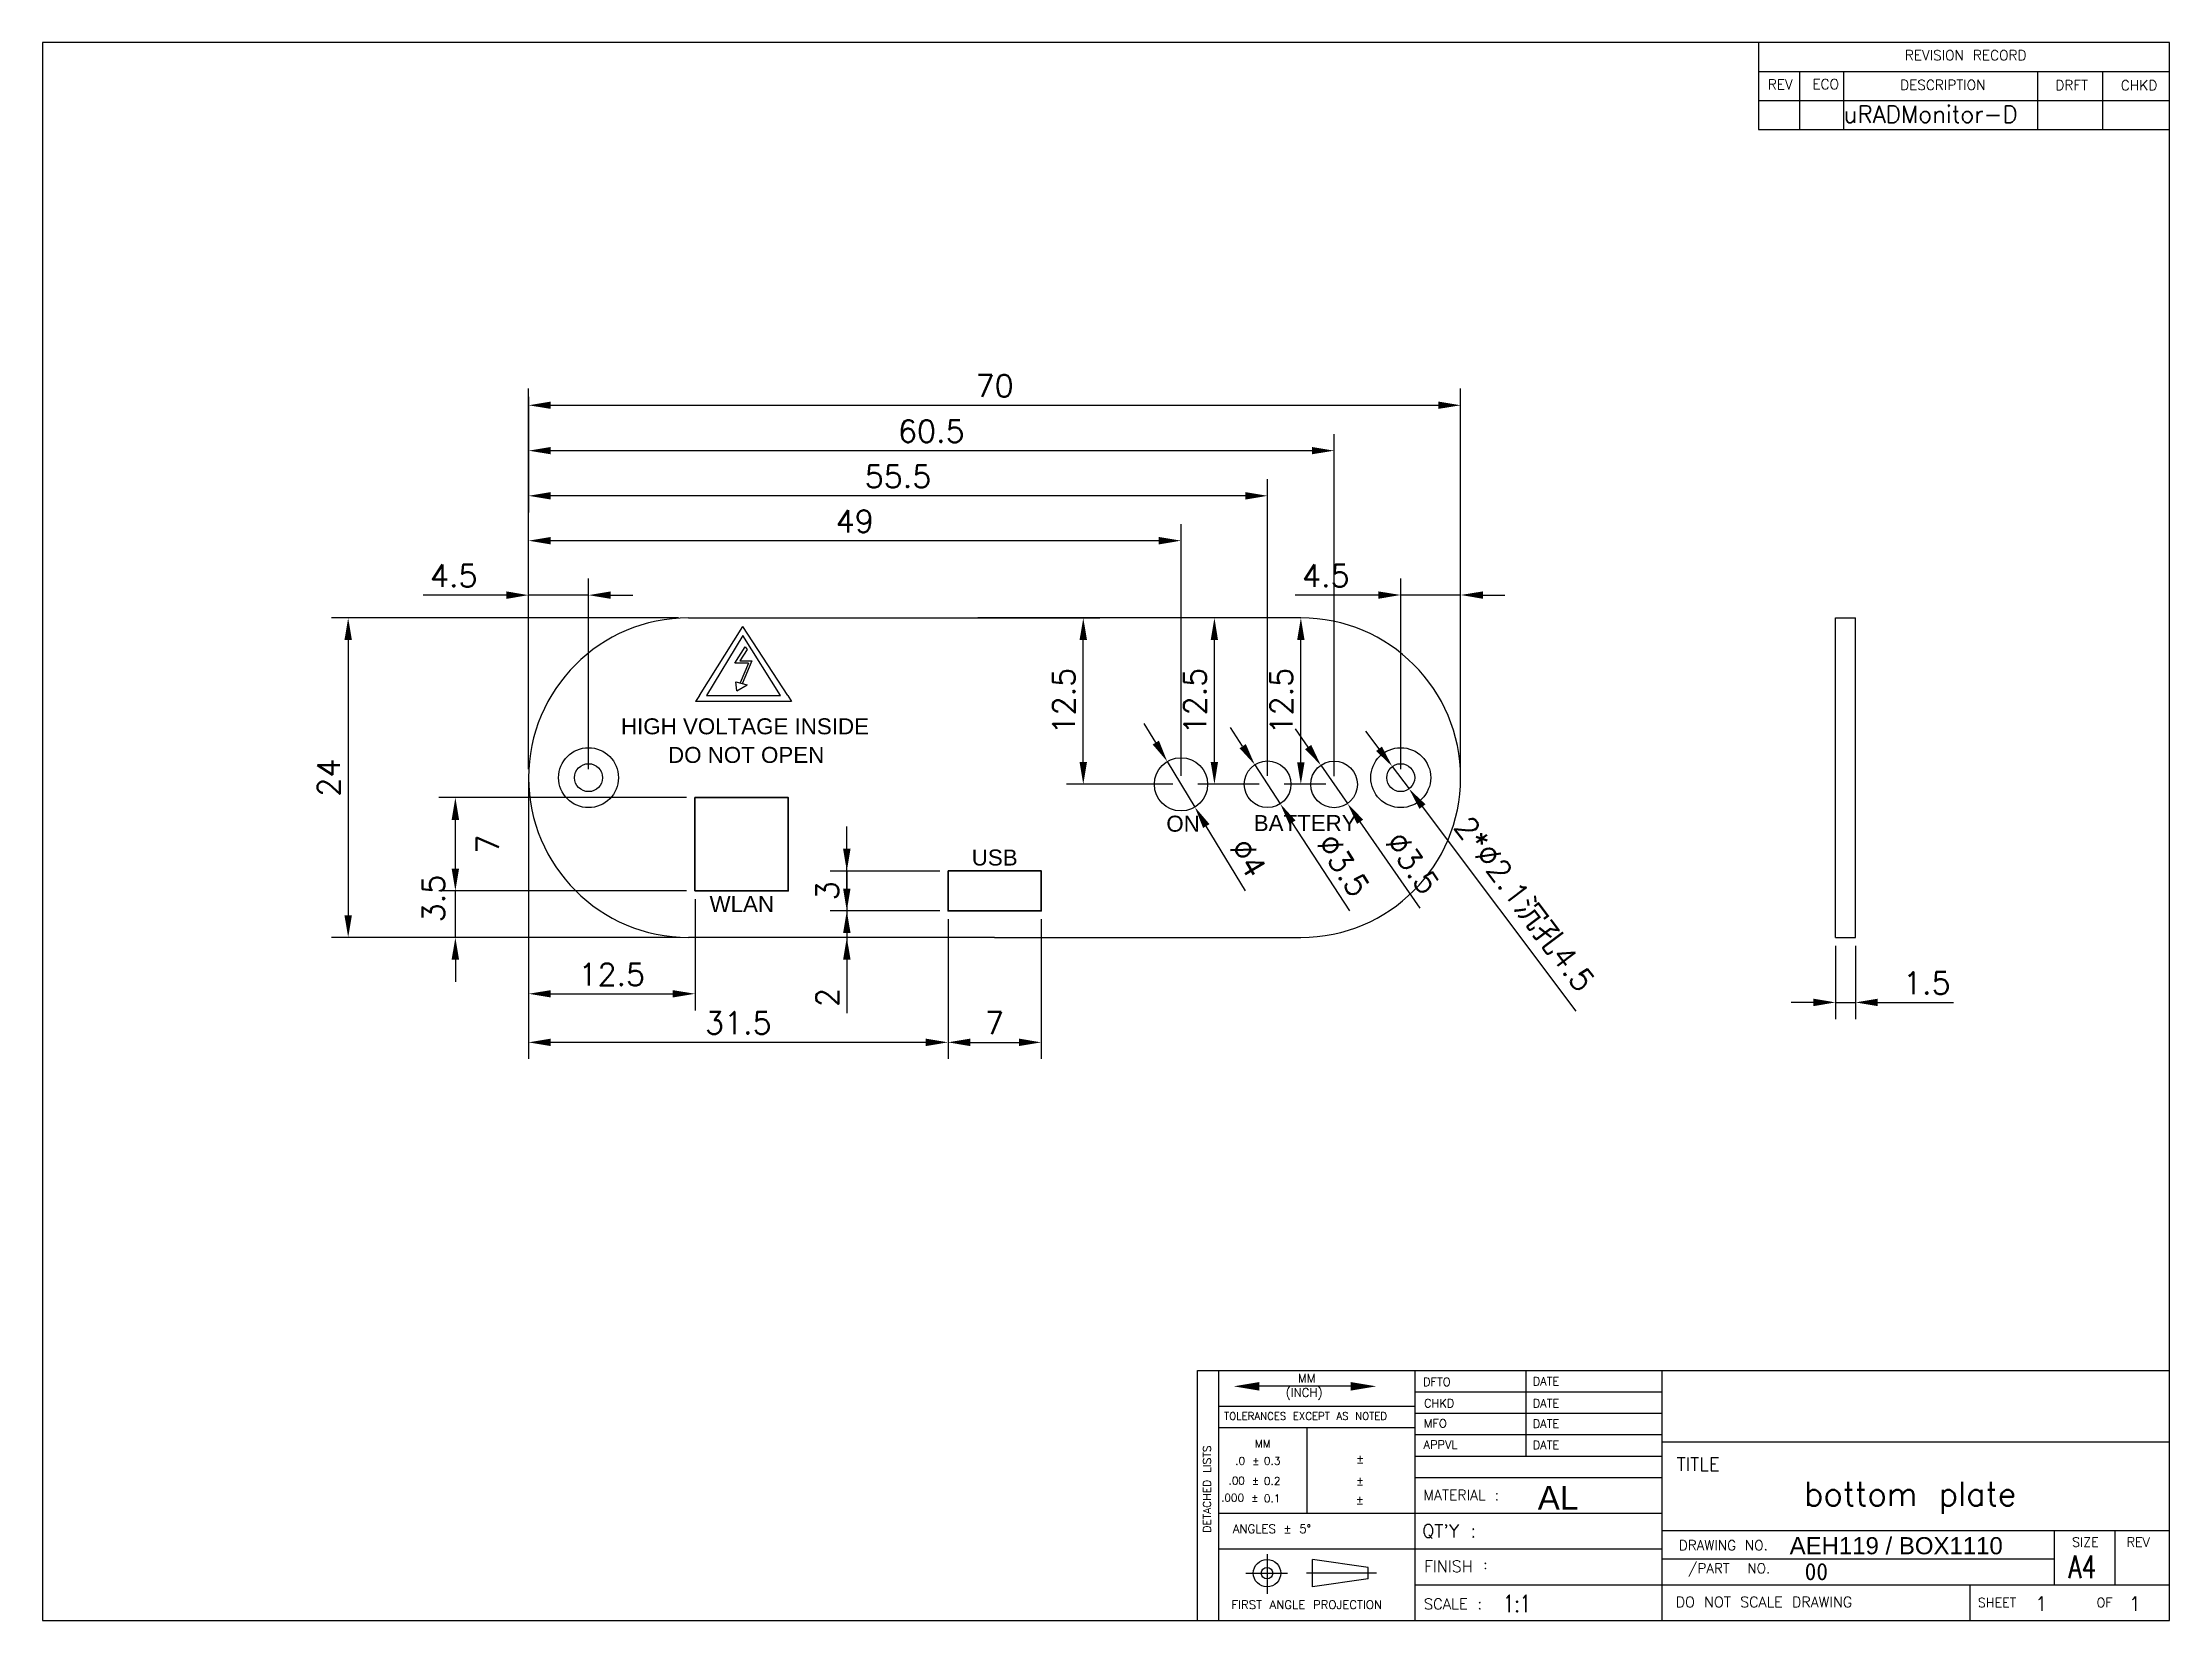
# Model space of a CAD drawing. Header units: millimetres. Extents: x 207 to 1253, y 135 to 755.
# Drawn here: x 207.6 to 367.4, y 135.4 to 254 of the extents above; entities that cross this region are included whole.
import ezdxf
from ezdxf.enums import TextEntityAlignment as Align

# ---------------------------------------------------------------- set-up
doc = ezdxf.new("R2010")
doc.units = ezdxf.units.MM
for name, color, linetype, lineweight in [('CAXA0', 7, 'Continuous', 70), ('标注', 3, 'Continuous', 0), ('绘图', 7, 'Continuous', 35)]:
    doc.layers.add(name, color=color, linetype=linetype, lineweight=lineweight)
doc.styles.add('_YES', font='ROMANC.SHX', dxfattribs={"height": 1.5})
doc.styles.add('ADESK2', font='romans')
doc.styles.get("Standard").update_dxf_attribs({"font": 'txt.shx'})
doc.styles.add('样式 1', font='Arial.ttf')
doc.dimstyles.new('ISO-25', dxfattribs={"dimtxt": 2.5, "dimasz": 2, "dimexe": 1.25, "dimexo": 0.625, "dimtad": 1, "dimdsep": 46, "dimtxsty": 'Standard', "dimcen": 2.5, "dimclrt": 256, "dimadec": 0, "dimazin": 0, "dimtfac": 1, "dimtmove": 0, "dimatfit": 3, "dimfxl": 1, "dimarcsym": 0})

msp = doc.modelspace()

# ---------------------------------------------------------------- texts
at = {"lineweight": 25, "ltscale": 0.4, "style": '样式 1'}
for s, p in [('HIGH VOLTAGE INSIDE', (260.382, 202.008)), ('DO NOT OPEN', (260.47, 199.858)), ('ON', (293.284, 194.694)), ('BATTERY', (302.457, 194.744)), ('USB', (279.135, 192.153)), ('WLAN', (260.144, 188.661))]:
    msp.add_text(s, height=1.2, dxfattribs=at).set_placement(p, align=Align.CENTER)
at = {"layer": 'CAXA0', "color": 0, "lineweight": 25}
for s, height, p in [('REVISION RECORD', 0.75147, (347.492, 252.637)), ('ECO', 0.7515, (340.552, 250.462)), ('DRFT', 0.7515, (358.792, 250.393)), ('CHKD', 0.7515, (363.715, 250.38)), ('MM', 0.6441, (301.909, 153.319)), ('DFTO', 0.6261, (311.308, 153.057)), ('(INCH)', 0.6441, (300.983, 152.247)), ('CHKD', 0.6261, (311.378, 151.453)), ('TOLERANCES EXCEPT AS NOTED', 0.55824, (296.367, 150.525)), ('MFO', 0.6261, (311.372, 149.934)), ('MM ', 0.5797, (298.669, 148.43)), ('APPVL', 0.6261, (311.345, 148.344)), ('.0 %%P ', 0.5797, (297.207, 147.146)), ('0.3', 0.5797, (299.355, 147.146)), (' %%P', 0.6441, (305.708, 147.271)), ('TITLE', 0.9919, (330.347, 146.687)), ('.00 %%P ', 0.5797, (296.689, 145.657)), ('0.2', 0.5797, (299.355, 145.633)), (' %%P', 0.6441, (305.699, 145.617)), ('.000 %%P ', 0.5797, (296.136, 144.373)), ('0.1', 0.5797, (299.355, 144.326)), (' %%P', 0.6441, (305.681, 144.19)), ('MATERIAL :', 0.771, (311.34, 144.479)), ('ANGLES %%P 5%%d', 0.64412, (297.023, 142.007)), ("QT'Y :", 0.9739, (311.245, 141.691)), ('DRAWING NO.', 0.74347, (330.515, 140.727)), ('FINISH', 0.8696, (311.383, 139.083)), ('/PART  NO.', 0.7435, (331.215, 138.993)), ('FIRST ANGLE PROJECTION', 0.64412, (296.92, 136.314)), ('SCALE :', 0.8116, (311.365, 136.287)), ('DO NOT SCALE DRAWING', 0.7826, (330.279, 136.445))]:
    msp.add_text(s, height=height, dxfattribs=at).set_placement(p)
for s, height, style, p in [('REV', 0.7515, 'ADESK2', (337.197, 250.447)), ('DESCRIPTION', 0.75147, 'ADESK2', (347.144, 250.403)), ('uRADMonitor-D', 1.26998, 'ADESK2', (342.903, 247.944)), ('DATE', 0.628, 'ADESK2', (319.543, 153.101)), ('DATE', 0.628, 'ADESK2', (319.543, 151.445)), ('DATE', 0.628, 'ADESK2', (319.543, 149.912)), ('DATE', 0.628, 'ADESK2', (319.543, 148.318)), ('SIZE', 0.6978, 'ADESK2', (360.051, 140.987)), ('REV', 0.6978, 'ADESK2', (364.151, 140.987)), (':', 0.671, '_YES', (315.842, 139.321)), ('SHEET', 0.6978, 'ADESK2', (352.977, 136.441)), ('OF', 0.6978, 'ADESK2', (361.89, 136.445))]:
    msp.add_text(s, height=height, dxfattribs=dict(at, style=style)).set_placement(p)
msp.add_text('DETACHED LISTS', height=0.59044, rotation=90, dxfattribs=at).set_placement((295.379, 142.039))
at = {"layer": 'CAXA0', "color": 0, "lineweight": 25, "width": 0.75}
msp.add_text('A4', height=1.7176, dxfattribs=at).set_placement((359.777, 138.618))
at = {"layer": 'CAXA0', "color": 0, "lineweight": 25}
for s, insert, char_height, width, attachment_point in [('{\\fArial|b0|i0|c0|p34;AL}', (321.447, 144.657), 1.78921, 39.01583, 5), ('bottom plate', (347.895, 144.657), 1.78921, 39.01583, 5), ('{\\fArial|b0|i0|c0|p32;AEH119 / BOX1110}', (338.842, 141.708), 1.28823, 38.50474, 1), ('{\\fSimSun|b0|i0|c134|p2;00}', (339.968, 139.767), 1.28823, 38.50474, 1)]:
    msp.add_mtext(s, dxfattribs=dict(at, insert=insert, char_height=char_height, width=width, attachment_point=attachment_point))
at = {"layer": 'CAXA0', "color": 0, "lineweight": 25, "width": 0.75}
msp.add_attdef('1:1', (317.331, 136.072), '', height=1.288, dxfattribs=at)
at = {"layer": 'CAXA0', "color": 0, "lineweight": 25}
for p, s in [((357.281, 136.162), 'X'), ((364.315, 136.162), 'Y')]:
    msp.add_attdef('1', p, s, height=1.074, dxfattribs=at)

# ---------------------------------------------------------------- blocks, each defined once
blk = doc.blocks.new('*D24')
at = {"layer": 'Defpoints', "color": 0, "lineweight": 35, "transparency": 16777216}
for p in [(244.13, 212.46), (244.13, 200.25), (248.63, 198.75)]:
    blk.add_point(p, dxfattribs=at)
at = {"layer": '标注', "color": 0, "lineweight": -2, "transparency": 16777216}
for p, q in [((242.46, 212.46), (236.21, 212.46)), ((244.13, 200.88), (244.13, 213.71)), ((248.63, 212.46), (244.13, 212.46)), ((248.63, 199.38), (248.63, 213.71)), ((250.3, 212.46), (251.96, 212.46))]:
    blk.add_line(p, q, dxfattribs=at)
at = {"layer": '标注', "color": 0, "lineweight": 35, "transparency": 16777216}
for points in [[(242.46, 212.74), (242.46, 212.18), (244.13, 212.46)], [(250.3, 212.74), (250.3, 212.18), (248.63, 212.46)]]:
    blk.add_solid(points, dxfattribs=at)
at = {"layer": '标注', "lineweight": 25, "transparency": 16777216, "insert": (238.51, 213.92), "char_height": 1.667, "attachment_point": 5}
blk.add_mtext('4.5', dxfattribs=at)
blk = doc.blocks.new('*D25')
at = {"layer": 'Defpoints', "color": 0, "lineweight": 35, "transparency": 16777216}
for p in [(256.03, 210.75), (230.58, 186.75), (256.03, 186.75)]:
    blk.add_point(p, dxfattribs=at)
at = {"layer": '标注', "color": 0, "lineweight": -2, "transparency": 16777216}
for p, q in [((255.4, 210.75), (229.33, 210.75)), ((230.58, 209.08), (230.58, 188.42)), ((255.4, 186.75), (229.33, 186.75))]:
    blk.add_line(p, q, dxfattribs=at)
at = {"layer": '标注', "color": 0, "lineweight": 35, "transparency": 16777216}
for points in [[(230.3, 209.08), (230.86, 209.08), (230.58, 210.75)], [(230.3, 188.42), (230.86, 188.42), (230.58, 186.75)]]:
    blk.add_solid(points, dxfattribs=at)
at = {"layer": '标注', "lineweight": 25, "transparency": 16777216, "insert": (229.12, 198.75), "char_height": 1.667, "attachment_point": 5, "rotation": 90}
blk.add_mtext('24', dxfattribs=at)
blk = doc.blocks.new('*D26')
at = {"layer": 'Defpoints', "color": 0, "lineweight": 35, "transparency": 16777216}
for p in [(314.13, 226.72), (244.13, 198.75), (314.13, 198.75)]:
    blk.add_point(p, dxfattribs=at)
at = {"layer": '标注', "color": 0, "lineweight": -2, "transparency": 16777216}
for p, q in [((244.13, 199.38), (244.13, 227.97)), ((314.13, 199.38), (314.13, 227.97)), ((245.8, 226.72), (312.46, 226.72))]:
    blk.add_line(p, q, dxfattribs=at)
at = {"layer": '标注', "color": 0, "lineweight": 35, "transparency": 16777216}
for points in [[(245.8, 227), (245.8, 226.45), (244.13, 226.72)], [(312.46, 227), (312.46, 226.45), (314.13, 226.72)]]:
    blk.add_solid(points, dxfattribs=at)
at = {"layer": '标注', "lineweight": 25, "transparency": 16777216, "insert": (279.13, 228.18), "char_height": 1.667, "attachment_point": 5}
blk.add_mtext('70', dxfattribs=at)
blk = doc.blocks.new('*D27')
at = {"layer": 'Defpoints', "color": 0, "lineweight": 35, "transparency": 16777216}
for p in [(309, 199.59), (310.26, 197.91)]:
    blk.add_point(p, dxfattribs=at)
at = {"layer": '标注', "color": 0, "lineweight": -2, "transparency": 16777216}
for p, q in [((308, 200.92), (307, 202.25)), ((309, 199.59), (310.26, 197.91)), ((322.81, 181.21), (311.26, 196.58))]:
    blk.add_line(p, q, dxfattribs=at)
at = {"layer": '标注', "color": 0, "lineweight": 35, "transparency": 16777216}
for points in [[(308.22, 201.09), (307.78, 200.75), (309, 199.59)], [(311.49, 196.75), (311.04, 196.41), (310.26, 197.91)]]:
    blk.add_solid(points, dxfattribs=at)
at = {"layer": '标注', "lineweight": 25, "transparency": 16777216, "insert": (318.86, 189.22), "char_height": 1.6667, "attachment_point": 5, "rotation": 306.9328}
blk.add_mtext('2*%%C2.1沉孔4.5', dxfattribs=at)
blk = doc.blocks.new('*D32')
at = {"layer": 'Defpoints', "color": 0, "lineweight": 35, "transparency": 16777216}
for p in [(342.29, 186.75), (343.79, 186.75), (343.79, 181.87)]:
    blk.add_point(p, dxfattribs=at)
at = {"layer": '标注', "color": 0, "lineweight": -2, "transparency": 16777216}
for p, q in [((342.29, 186.13), (342.29, 180.62)), ((343.79, 186.13), (343.79, 180.62)), ((340.63, 181.87), (338.96, 181.87)), ((342.29, 181.87), (343.79, 181.87)), ((345.46, 181.87), (351.15, 181.87))]:
    blk.add_line(p, q, dxfattribs=at)
at = {"layer": '标注', "color": 0, "lineweight": 35, "transparency": 16777216}
for points in [[(340.63, 182.15), (340.63, 181.59), (342.29, 181.87)], [(345.46, 182.15), (345.46, 181.59), (343.79, 181.87)]]:
    blk.add_solid(points, dxfattribs=at)
at = {"layer": '标注', "lineweight": 25, "transparency": 16777216, "insert": (349.14, 183.33), "char_height": 1.667, "attachment_point": 5}
blk.add_mtext('1.5', dxfattribs=at)
blk = doc.blocks.new('*D34')
at = {"layer": 'Defpoints', "color": 0, "lineweight": 35, "transparency": 16777216}
for p in [(292.1, 199.96), (294.17, 196.54)]:
    blk.add_point(p, dxfattribs=at)
at = {"layer": '标注', "color": 0, "lineweight": -2, "transparency": 16777216}
for p, q in [((291.23, 201.39), (290.37, 202.81)), ((292.1, 199.96), (294.17, 196.54)), ((297.97, 190.24), (295.03, 195.11))]:
    blk.add_line(p, q, dxfattribs=at)
at = {"layer": '标注', "color": 0, "lineweight": 35, "transparency": 16777216}
for points in [[(291.47, 201.53), (291, 201.24), (292.1, 199.96)], [(295.27, 195.26), (294.79, 194.97), (294.17, 196.54)]]:
    blk.add_solid(points, dxfattribs=at)
at = {"layer": '标注', "lineweight": 25, "transparency": 16777216, "insert": (298.18, 192.72), "char_height": 1.667, "attachment_point": 5, "rotation": 301.1613}
blk.add_mtext('∅4', dxfattribs=at)
blk = doc.blocks.new('*D35')
at = {"layer": 'Defpoints', "color": 0, "lineweight": 35, "transparency": 16777216}
for p in [(256.13, 210.75), (285.79, 210.75), (293.13, 198.25)]:
    blk.add_point(p, dxfattribs=at)
at = {"layer": '标注', "color": 0, "lineweight": -2, "transparency": 16777216}
for p, q in [((256.76, 210.75), (287.04, 210.75)), ((285.79, 199.92), (285.79, 209.08)), ((292.51, 198.25), (284.54, 198.25))]:
    blk.add_line(p, q, dxfattribs=at)
at = {"layer": '标注', "color": 0, "lineweight": 35, "transparency": 16777216}
for points in [[(285.51, 209.08), (286.07, 209.08), (285.79, 210.75)], [(285.51, 199.92), (286.07, 199.92), (285.79, 198.25)]]:
    blk.add_solid(points, dxfattribs=at)
at = {"layer": '标注', "lineweight": 25, "transparency": 16777216, "insert": (284.33, 204.5), "char_height": 1.667, "attachment_point": 5, "rotation": 90}
blk.add_mtext('12.5', dxfattribs=at)
blk = doc.blocks.new('*D39')
at = {"layer": 'Defpoints', "color": 0, "lineweight": 35, "transparency": 16777216}
for p in [(309.63, 212.47), (309.63, 198.75), (314.13, 199.38)]:
    blk.add_point(p, dxfattribs=at)
at = {"layer": '标注', "color": 0, "lineweight": -2, "transparency": 16777216}
for p, q in [((307.96, 212.47), (301.71, 212.47)), ((309.63, 199.38), (309.63, 213.72)), ((314.13, 212.47), (309.63, 212.47)), ((314.13, 200), (314.13, 213.72)), ((315.8, 212.47), (317.46, 212.47))]:
    blk.add_line(p, q, dxfattribs=at)
at = {"layer": '标注', "color": 0, "lineweight": 35, "transparency": 16777216}
for points in [[(307.96, 212.74), (307.96, 212.19), (309.63, 212.47)], [(315.8, 212.74), (315.8, 212.19), (314.13, 212.47)]]:
    blk.add_solid(points, dxfattribs=at)
at = {"layer": '标注', "lineweight": 35, "transparency": 16777216, "insert": (304.01, 213.92), "char_height": 1.667, "attachment_point": 5}
blk.add_mtext('4.5', dxfattribs=at)
blk = doc.blocks.new('*D40')
at = {"layer": 'Defpoints', "color": 0, "lineweight": 35, "transparency": 16777216}
for p in [(238.63, 190.25), (256, 190.25), (256.13, 186.75)]:
    blk.add_point(p, dxfattribs=at)
at = {"layer": '标注', "color": 0, "lineweight": -2, "transparency": 16777216}
for p, q in [((238.63, 191.92), (238.63, 193.58)), ((255.38, 190.25), (237.38, 190.25)), ((238.63, 186.75), (238.63, 190.25)), ((255.51, 186.75), (237.38, 186.75)), ((238.63, 185.08), (238.63, 183.42))]:
    blk.add_line(p, q, dxfattribs=at)
at = {"layer": '标注', "color": 0, "lineweight": 35, "transparency": 16777216}
for points in [[(238.35, 191.92), (238.91, 191.92), (238.63, 190.25)], [(238.35, 185.08), (238.91, 185.08), (238.63, 186.75)]]:
    blk.add_solid(points, dxfattribs=at)
at = {"layer": '标注', "lineweight": 35, "transparency": 16777216, "insert": (236.99, 189.67), "char_height": 1.667, "attachment_point": 5, "rotation": 90}
blk.add_mtext('3.5', dxfattribs=at)
blk = doc.blocks.new('*D41')
at = {"layer": 'Defpoints', "color": 0, "lineweight": 35, "transparency": 16777216}
for p in [(238.63, 197.25), (256.63, 197.25), (256.63, 190.25)]:
    blk.add_point(p, dxfattribs=at)
at = {"layer": '标注', "color": 0, "lineweight": -2, "transparency": 16777216}
for p, q in [((256, 197.25), (237.38, 197.25)), ((238.63, 191.92), (238.63, 195.58)), ((256, 190.25), (237.38, 190.25))]:
    blk.add_line(p, q, dxfattribs=at)
at = {"layer": '标注', "color": 0, "lineweight": 35, "transparency": 16777216}
for points in [[(238.35, 195.58), (238.91, 195.58), (238.63, 197.25)], [(238.35, 191.92), (238.91, 191.92), (238.63, 190.25)]]:
    blk.add_solid(points, dxfattribs=at)
at = {"layer": '标注', "lineweight": 35, "transparency": 16777216, "insert": (241.05, 193.75), "char_height": 1.67, "attachment_point": 5, "rotation": 90}
blk.add_mtext('7', dxfattribs=at)
blk = doc.blocks.new('*D43')
at = {"layer": 'Defpoints', "color": 0, "lineweight": 35, "transparency": 16777216}
for p in [(244.13, 199.38), (256.63, 190.25), (256.63, 182.52)]:
    blk.add_point(p, dxfattribs=at)
at = {"layer": '标注', "color": 0, "lineweight": -2, "transparency": 16777216}
for p, q in [((244.13, 198.75), (244.13, 181.27)), ((256.63, 189.63), (256.63, 181.27)), ((245.8, 182.52), (254.96, 182.52))]:
    blk.add_line(p, q, dxfattribs=at)
at = {"layer": '标注', "color": 0, "lineweight": 35, "transparency": 16777216}
for points in [[(245.8, 182.79), (245.8, 182.24), (244.13, 182.52)], [(254.96, 182.79), (254.96, 182.24), (256.63, 182.52)]]:
    blk.add_solid(points, dxfattribs=at)
at = {"layer": '标注', "lineweight": 35, "transparency": 16777216, "insert": (250.38, 183.97), "char_height": 1.667, "attachment_point": 5}
blk.add_mtext('12.5', dxfattribs=at)
blk = doc.blocks.new('*D44')
at = {"layer": 'Defpoints', "color": 0, "lineweight": 35, "transparency": 16777216}
for p in [(275.63, 188.75), (282.63, 188.75), (282.63, 178.87)]:
    blk.add_point(p, dxfattribs=at)
at = {"layer": '标注', "color": 0, "lineweight": -2, "transparency": 16777216}
for p, q in [((275.63, 188.12), (275.63, 177.62)), ((282.63, 188.12), (282.63, 177.62)), ((277.3, 178.87), (280.96, 178.87))]:
    blk.add_line(p, q, dxfattribs=at)
at = {"layer": '标注', "color": 0, "lineweight": 35, "transparency": 16777216}
for points in [[(277.3, 179.15), (277.3, 178.59), (275.63, 178.87)], [(280.96, 179.15), (280.96, 178.59), (282.63, 178.87)]]:
    blk.add_solid(points, dxfattribs=at)
at = {"layer": '标注', "lineweight": 35, "transparency": 16777216, "insert": (279.13, 180.33), "char_height": 1.67, "attachment_point": 5}
blk.add_mtext('7', dxfattribs=at)
blk = doc.blocks.new('*D45')
at = {"layer": 'Defpoints', "color": 0, "lineweight": 35, "transparency": 16777216}
for p in [(244.13, 198.75), (275.63, 188.75), (244.13, 178.87)]:
    blk.add_point(p, dxfattribs=at)
at = {"layer": '标注', "color": 0, "lineweight": -2, "transparency": 16777216}
for p, q in [((244.13, 198.13), (244.13, 177.62)), ((275.63, 188.12), (275.63, 177.62)), ((273.96, 178.87), (245.8, 178.87))]:
    blk.add_line(p, q, dxfattribs=at)
at = {"layer": '标注', "color": 0, "lineweight": 35, "transparency": 16777216}
for points in [[(245.8, 179.15), (245.8, 178.59), (244.13, 178.87)], [(273.96, 179.15), (273.96, 178.59), (275.63, 178.87)]]:
    blk.add_solid(points, dxfattribs=at)
at = {"layer": '标注', "lineweight": 35, "transparency": 16777216, "insert": (259.88, 180.33), "char_height": 1.667, "attachment_point": 5}
blk.add_mtext('31.5', dxfattribs=at)
blk = doc.blocks.new('*D46')
at = {"layer": 'Defpoints', "color": 0, "lineweight": 35, "transparency": 16777216}
for p in [(275.63, 188.75), (268.03, 186.75), (268.03, 186.75)]:
    blk.add_point(p, dxfattribs=at)
at = {"layer": '标注', "color": 0, "lineweight": -2, "transparency": 16777216}
for p, q in [((268.03, 190.42), (268.03, 192.08)), ((275.01, 188.75), (266.78, 188.75)), ((268.03, 188.75), (268.03, 186.75)), ((267.4, 186.75), (266.78, 186.75)), ((268.03, 185.08), (268.03, 181.06))]:
    blk.add_line(p, q, dxfattribs=at)
at = {"layer": '标注', "color": 0, "lineweight": 35, "transparency": 16777216}
for points in [[(267.75, 190.42), (268.31, 190.42), (268.03, 188.75)], [(267.75, 185.08), (268.31, 185.08), (268.03, 186.75)]]:
    blk.add_solid(points, dxfattribs=at)
at = {"layer": '标注', "lineweight": 35, "transparency": 16777216, "insert": (266.57, 182.24), "char_height": 1.67, "attachment_point": 5, "rotation": 90}
blk.add_mtext('2', dxfattribs=at)
blk = doc.blocks.new('*D47')
at = {"layer": 'Defpoints', "color": 0, "lineweight": 35, "transparency": 16777216}
for p in [(275.63, 191.74), (268.03, 188.75), (275.63, 188.75)]:
    blk.add_point(p, dxfattribs=at)
at = {"layer": '标注', "color": 0, "lineweight": -2, "transparency": 16777216}
for p, q in [((268.03, 193.41), (268.03, 195.08)), ((275.01, 191.74), (266.78, 191.74)), ((268.03, 191.74), (268.03, 188.75)), ((275.01, 188.75), (266.78, 188.75)), ((268.03, 187.08), (268.03, 185.41))]:
    blk.add_line(p, q, dxfattribs=at)
at = {"layer": '标注', "color": 0, "lineweight": 35, "transparency": 16777216}
for points in [[(267.75, 193.41), (268.31, 193.41), (268.03, 191.74)], [(267.75, 187.08), (268.31, 187.08), (268.03, 188.75)]]:
    blk.add_solid(points, dxfattribs=at)
at = {"layer": '标注', "lineweight": 35, "transparency": 16777216, "insert": (266.57, 190.26), "char_height": 1.67, "attachment_point": 5, "rotation": 90}
blk.add_mtext('3', dxfattribs=at)
blk = doc.blocks.new('*D48')
at = {"layer": 'Defpoints', "color": 0, "lineweight": 35, "transparency": 16777216}
for p in [(244.13, 216.55), (244.13, 213.71), (293.13, 198.25)]:
    blk.add_point(p, dxfattribs=at)
at = {"layer": '标注', "color": 0, "lineweight": -2, "transparency": 16777216}
for p, q in [((244.13, 214.34), (244.13, 217.8)), ((293.13, 198.88), (293.13, 217.8)), ((291.46, 216.55), (245.8, 216.55))]:
    blk.add_line(p, q, dxfattribs=at)
at = {"layer": '标注', "color": 0, "lineweight": 35, "transparency": 16777216}
for points in [[(245.8, 216.83), (245.8, 216.27), (244.13, 216.55)], [(291.46, 216.83), (291.46, 216.27), (293.13, 216.55)]]:
    blk.add_solid(points, dxfattribs=at)
at = {"layer": '标注', "lineweight": 35, "transparency": 16777216, "insert": (268.63, 218.01), "char_height": 1.667, "attachment_point": 5}
blk.add_mtext('49', dxfattribs=at)
blk = doc.blocks.new('*D49')
at = {"layer": 'Defpoints', "color": 0, "lineweight": 35, "transparency": 16777216}
for p in [(298.67, 199.72), (300.58, 196.79)]:
    blk.add_point(p, dxfattribs=at)
at = {"layer": '标注', "color": 0, "lineweight": -2, "transparency": 16777216}
for p, q in [((297.76, 201.12), (296.85, 202.51)), ((298.67, 199.72), (300.58, 196.79)), ((305.81, 188.76), (301.49, 195.39))]:
    blk.add_line(p, q, dxfattribs=at)
at = {"layer": '标注', "color": 0, "lineweight": 35, "transparency": 16777216}
for points in [[(298, 201.27), (297.53, 200.96), (298.67, 199.72)], [(301.73, 195.54), (301.26, 195.24), (300.58, 196.79)]]:
    blk.add_solid(points, dxfattribs=at)
at = {"layer": '标注', "lineweight": 25, "transparency": 16777216, "insert": (305.33, 192.17), "char_height": 1.667, "attachment_point": 5, "rotation": 303.0772}
blk.add_mtext('∅3.5', dxfattribs=at)
blk = doc.blocks.new('*D50')
at = {"layer": 'Defpoints', "color": 0, "lineweight": 35, "transparency": 16777216}
for p in [(295.64, 210.75), (301.51, 210.75), (299.63, 198.25)]:
    blk.add_point(p, dxfattribs=at)
at = {"layer": '标注', "color": 0, "lineweight": -2, "transparency": 16777216}
for p, q in [((300.88, 210.75), (294.39, 210.75)), ((295.64, 199.92), (295.64, 209.08)), ((299, 198.25), (294.39, 198.25))]:
    blk.add_line(p, q, dxfattribs=at)
at = {"layer": '标注', "color": 0, "lineweight": 35, "transparency": 16777216}
for points in [[(295.36, 209.08), (295.91, 209.08), (295.64, 210.75)], [(295.36, 199.92), (295.91, 199.92), (295.64, 198.25)]]:
    blk.add_solid(points, dxfattribs=at)
at = {"layer": '标注', "lineweight": 35, "transparency": 16777216, "insert": (294.18, 204.5), "char_height": 1.667, "attachment_point": 5, "rotation": 90}
blk.add_mtext('12.5', dxfattribs=at)
blk = doc.blocks.new('*D51')
at = {"layer": 'Defpoints', "color": 0, "lineweight": 35, "transparency": 16777216}
for p in [(244.13, 227.97), (244.13, 219.92), (299.63, 198.25)]:
    blk.add_point(p, dxfattribs=at)
at = {"layer": '标注', "color": 0, "lineweight": -2, "transparency": 16777216}
for p, q in [((244.13, 227.35), (244.13, 218.67)), ((299.63, 198.88), (299.63, 221.17)), ((297.96, 219.92), (245.8, 219.92))]:
    blk.add_line(p, q, dxfattribs=at)
at = {"layer": '标注', "color": 0, "lineweight": 35, "transparency": 16777216}
for points in [[(245.8, 220.2), (245.8, 219.64), (244.13, 219.92)], [(297.96, 220.2), (297.96, 219.64), (299.63, 219.92)]]:
    blk.add_solid(points, dxfattribs=at)
at = {"layer": '标注', "lineweight": 35, "transparency": 16777216, "insert": (271.88, 221.38), "char_height": 1.667, "attachment_point": 5}
blk.add_mtext('55.5', dxfattribs=at)
blk = doc.blocks.new('*D52')
at = {"layer": 'Defpoints', "color": 0, "lineweight": 35, "transparency": 16777216}
for p in [(303.63, 199.68), (305.63, 196.81)]:
    blk.add_point(p, dxfattribs=at)
at = {"layer": '标注', "color": 0, "lineweight": -2, "transparency": 16777216}
for p, q in [((302.68, 201.05), (301.73, 202.42)), ((303.63, 199.68), (305.63, 196.81)), ((311.1, 188.94), (306.58, 195.44))]:
    blk.add_line(p, q, dxfattribs=at)
at = {"layer": '标注', "color": 0, "lineweight": 35, "transparency": 16777216}
for points in [[(302.91, 201.21), (302.45, 200.89), (303.63, 199.68)], [(306.81, 195.6), (306.35, 195.28), (305.63, 196.81)]]:
    blk.add_solid(points, dxfattribs=at)
at = {"layer": '标注', "lineweight": 25, "transparency": 16777216, "insert": (310.51, 192.34), "char_height": 1.667, "attachment_point": 5, "rotation": 304.8231}
blk.add_mtext('∅3.5', dxfattribs=at)
blk = doc.blocks.new('*D53')
at = {"layer": 'Defpoints', "color": 0, "lineweight": 35, "transparency": 16777216}
for p in [(244.13, 223.31), (244.13, 218.67), (304.63, 198.25)]:
    blk.add_point(p, dxfattribs=at)
at = {"layer": '标注', "color": 0, "lineweight": -2, "transparency": 16777216}
for p, q in [((244.13, 219.29), (244.13, 224.56)), ((304.63, 198.87), (304.63, 224.56)), ((302.96, 223.31), (245.8, 223.31))]:
    blk.add_line(p, q, dxfattribs=at)
at = {"layer": '标注', "color": 0, "lineweight": 35, "transparency": 16777216}
for points in [[(245.8, 223.59), (245.8, 223.04), (244.13, 223.31)], [(302.96, 223.59), (302.96, 223.04), (304.63, 223.31)]]:
    blk.add_solid(points, dxfattribs=at)
at = {"layer": '标注', "lineweight": 35, "transparency": 16777216, "insert": (274.38, 224.77), "char_height": 1.667, "attachment_point": 5}
blk.add_mtext('60.5', dxfattribs=at)
blk = doc.blocks.new('*D54')
at = {"layer": 'Defpoints', "color": 0, "lineweight": 35, "transparency": 16777216}
for p in [(302.13, 210.75), (302.13, 210.75), (304.63, 198.25)]:
    blk.add_point(p, dxfattribs=at)
at = {"layer": '标注', "color": 0, "lineweight": -2, "transparency": 16777216}
for p, q in [((301.51, 210.75), (300.88, 210.75)), ((302.13, 199.91), (302.13, 209.08)), ((304.01, 198.25), (300.88, 198.25))]:
    blk.add_line(p, q, dxfattribs=at)
at = {"layer": '标注', "color": 0, "lineweight": 35, "transparency": 16777216}
for points in [[(301.85, 209.08), (302.41, 209.08), (302.13, 210.75)], [(301.85, 199.91), (302.41, 199.91), (302.13, 198.25)]]:
    blk.add_solid(points, dxfattribs=at)
at = {"layer": '标注', "lineweight": 35, "transparency": 16777216, "insert": (300.67, 204.5), "char_height": 1.667, "attachment_point": 5, "rotation": 90}
blk.add_mtext('12.5', dxfattribs=at)

# ---------------------------------------------------------------- dimensions: what is measured, and where the dimension line sits
at = {"layer": '标注', "lineweight": 25}
dim = msp.add_linear_dim(base=(314.131, 226.725), p1=(244.131, 198.75), p2=(314.131, 198.75), dimstyle='ISO-25', override={"dimtxt": 1.6667, "dimasz": 1.6667, "dimgap": 0.6245}, dxfattribs=at)
dim.commit()
dim.dimension.update_dxf_attribs({"geometry": '*D26', "text_midpoint": (279.131, 226.725), "dimtype": 160})
at = {"layer": '标注', "lineweight": 35}
for base, p1, p2, picture, middle in [((244.131, 219.92), (299.628, 198.253), (244.131, 227.975), '*D51', (271.879, 221.378)), ((282.629, 178.871), (275.631, 188.748), (282.629, 188.748), '*D44', (279.13, 180.328))]:
    dim = msp.add_linear_dim(base=base, p1=p1, p2=p2, dimstyle='ISO-25', override={"dimtxt": 1.6667, "dimasz": 1.6667, "dimgap": 0.6245}, dxfattribs=at)
    dim.commit()
    dim.dimension.update_dxf_attribs({"geometry": picture, "text_midpoint": middle})
for base, p1, p2, picture, middle in [((244.131, 223.313), (304.63, 198.247), (244.131, 218.67), '*D53', (274.381, 223.313)), ((244.131, 216.549), (293.131, 198.25), (244.131, 213.712), '*D48', (268.631, 216.549)), ((309.631, 212.467), (314.131, 199.375), (309.631, 198.75), '*D39', (304.006, 212.467)), ((256.627, 182.517), (244.131, 199.375), (256.627, 190.25), '*D43', (250.379, 182.517)), ((244.131, 178.871), (275.631, 188.748), (244.131, 198.75), '*D45', (259.881, 178.871))]:
    dim = msp.add_linear_dim(base=base, p1=p1, p2=p2, dimstyle='ISO-25', override={"dimtxt": 1.6667, "dimasz": 1.6667, "dimgap": 0.6245}, dxfattribs=at)
    dim.commit()
    dim.dimension.update_dxf_attribs({"geometry": picture, "text_midpoint": middle, "dimtype": 160})
at = {"layer": '标注', "lineweight": 25}
for base, p1, p2, override, picture, middle in [((244.131, 212.462), (248.631, 198.75), (244.131, 200.25), {"dimtxt": 1.6667, "dimasz": 1.6667, "dimgap": 0.6245, "dimtoh": 1}, '*D24', (238.506, 213.92)), ((343.795, 181.868), (342.295, 186.75), (343.795, 186.75), {"dimtxt": 1.6667, "dimasz": 1.6667, "dimgap": 0.6245}, '*D32', (349.142, 183.326))]:
    dim = msp.add_linear_dim(base=base, p1=p1, p2=p2, dimstyle='ISO-25', override=override, dxfattribs=at)
    dim.commit()
    dim.dimension.update_dxf_attribs({"geometry": picture, "text_midpoint": middle})
dim = msp.add_linear_dim(base=(230.579, 186.75), p1=(256.029, 210.75), p2=(256.029, 186.75), angle=90, dimstyle='ISO-25', override={"dimtxt": 1.6667, "dimasz": 1.6667, "dimgap": 0.6245}, dxfattribs=at)
dim.commit()
dim.dimension.update_dxf_attribs({"geometry": '*D25', "text_midpoint": (229.121, 198.75)})
dim = msp.add_linear_dim(base=(285.792, 210.75), p1=(293.131, 198.25), p2=(256.131, 210.75), angle=90, dimstyle='ISO-25', override={"dimtxt": 1.6667, "dimasz": 1.6667, "dimgap": 0.6245}, dxfattribs=at)
dim.commit()
dim.dimension.update_dxf_attribs({"geometry": '*D35', "text_midpoint": (285.792, 204.5), "dimtype": 160})
at = {"layer": '标注', "lineweight": 35}
for base, p1, p2, picture, middle in [((295.635, 210.75), (299.628, 198.253), (301.506, 210.75), '*D50', (294.177, 204.501)), ((302.131, 210.75), (304.63, 198.247), (302.131, 210.75), '*D54', (300.673, 204.499)), ((268.028, 186.75), (275.631, 188.748), (268.028, 186.75), '*D46', (266.57, 182.237))]:
    dim = msp.add_linear_dim(base=base, p1=p1, p2=p2, angle=90, dimstyle='ISO-25', override={"dimtxt": 1.6667, "dimasz": 1.6667, "dimgap": 0.6245}, dxfattribs=at)
    dim.commit()
    dim.dimension.update_dxf_attribs({"geometry": picture, "text_midpoint": middle})
at = {"layer": '标注', "lineweight": 25}
for p1, p2, picture, middle in [((292.096, 199.962), (294.166, 196.539), '*D34', (298.18, 192.718)), ((298.673, 199.719), (300.583, 196.786), '*D49', (305.329, 192.171)), ((303.631, 199.684), (305.63, 196.811), '*D52', (310.514, 192.342))]:
    dim = msp.add_diameter_dim_2p(p1=p1, p2=p2, dimstyle='ISO-25', override={"dimtxt": 1.6667, "dimasz": 1.6667, "dimgap": 0.6245}, dxfattribs=at)
    dim.commit()
    dim.dimension.update_dxf_attribs({"geometry": picture, "text_midpoint": middle})
dim = msp.add_diameter_dim_2p(p1=(309, 199.589), p2=(310.262, 197.911), text='2*%%C2.1沉孔4.5', dimstyle='ISO-25', override={"dimtxt": 1.6667, "dimasz": 1.6667, "dimgap": 0.6245}, dxfattribs=at)
dim.commit()
dim.dimension.update_dxf_attribs({"geometry": '*D27', "text_midpoint": (318.856, 189.22)})
at = {"layer": '标注', "lineweight": 35}
for base, p1, p2, angle, picture, middle in [((238.628, 197.25), (256.627, 190.25), (256.627, 197.25), 270, '*D41', (241.055, 193.75)), ((268.028, 188.748), (275.631, 191.745), (275.631, 188.748), 90, '*D47', (266.57, 190.262)), ((238.628, 190.25), (256.131, 186.75), (256.002, 190.25), 270, '*D40', (236.989, 189.671))]:
    dim = msp.add_linear_dim(base=base, p1=p1, p2=p2, angle=angle, dimstyle='ISO-25', override={"dimtxt": 1.6667, "dimasz": 1.6667, "dimgap": 0.6245, "dimtmove": 2}, dxfattribs=at)
    dim.commit()
    dim.dimension.update_dxf_attribs({"geometry": picture, "text_midpoint": middle, "dimtype": 160})

# ---------------------------------------------------------------- linework, layer by layer
at = {"lineweight": 25, "ltscale": 0.4}
for p, q in [((256.966, 204.918), (260.224, 210.115)), ((260.225, 209.422), (257.499, 204.918)), ((263.588, 204.918), (260.224, 210.115)), ((263.056, 204.918), (260.225, 209.422)), ((259.621, 207.348), (260.4, 208.584)), ((260.554, 208.367), (260.002, 207.519)), ((260.4, 208.584), (260.554, 208.367)), ((260.654, 207.348), (259.621, 207.348)), ((260.002, 207.519), (260.899, 207.519)), ((260.654, 207.348), (260.021, 205.867)), ((260.899, 207.519), (260.168, 205.801)), ((263.878, 204.471), (256.663, 204.471)), ((257.499, 204.918), (263.056, 204.918)), ((259.684, 205.957), (260.551, 205.725)), ((259.767, 205.273), (259.684, 205.957)), ((259.767, 205.273), (260.551, 205.725)), ((263.588, 204.918), (263.878, 204.471))]:
    msp.add_line(p, q, dxfattribs=at)
at = {"color": 2, "lineweight": 25, "ltscale": 0.4}
msp.add_line((256.966, 204.918), (256.663, 204.471), dxfattribs=at)
at = {"layer": 'CAXA0', "color": 0, "lineweight": 25}
for p, q in [((367.367, 253.966), (207.626, 253.966)), ((207.626, 253.966), (207.626, 135.448)), ((207.626, 253.966), (207.626, 135.448)), ((207.626, 253.966), (207.626, 135.448)), ((336.502, 253.966), (336.502, 247.444)), ((367.367, 135.448), (367.367, 253.966)), ((336.502, 251.792), (367.367, 251.792)), ((339.598, 247.444), (339.598, 251.792)), ((342.903, 247.444), (342.903, 251.792)), ((357.472, 247.444), (357.472, 251.792)), ((362.355, 247.444), (362.355, 251.792)), ((336.502, 249.618), (367.367, 249.618)), ((336.502, 247.444), (367.367, 247.444)), ((295.977, 135.448), (295.977, 154.235)), ((310.692, 154.235), (310.692, 135.448)), ((319.052, 147.794), (319.052, 154.235)), ((329.256, 135.448), (329.256, 154.235)), ((305.953, 153.034), (298.961, 153.034)), ((310.692, 152.625), (329.256, 152.625)), ((295.977, 151.551), (310.692, 151.551)), ((310.692, 151.014), (329.256, 151.014)), ((295.977, 149.941), (310.692, 149.941)), ((302.6, 143.5), (302.6, 149.941)), ((310.692, 149.404), (329.256, 149.404)), ((329.256, 148.867), (367.367, 148.867)), ((310.692, 147.794), (329.256, 147.794)), ((310.692, 146.184), (329.256, 146.184)), ((295.977, 143.5), (329.256, 143.5)), ((329.256, 142.212), (367.367, 142.212)), ((358.739, 138.132), (358.739, 142.212)), ((363.287, 138.132), (363.287, 142.212)), ((295.977, 140.816), (329.256, 140.816)), ((297.99, 138.998), (301.13, 138.998)), ((299.589, 140.425), (299.589, 137.458)), ((307.81, 138.998), (302.557, 138.998)), ((303.014, 137.971), (303.014, 140.026)), ((307.182, 139.427), (303.014, 140.026)), ((307.182, 138.57), (307.182, 139.427)), ((329.256, 140.074), (358.739, 140.074)), ((307.182, 138.57), (303.014, 137.971)), ((310.692, 138.132), (329.256, 138.132)), ((329.256, 138.132), (367.367, 138.132)), ((352.411, 135.448), (352.411, 138.132)), ((207.626, 135.448), (367.367, 135.448))]:
    msp.add_line(p, q, dxfattribs=at)
at = {"layer": 'CAXA0', "color": 0, "linetype": 'Continuous', "lineweight": 25}
for p, q in [((294.367, 135.448), (294.367, 154.235)), ((294.367, 154.235), (367.367, 154.235))]:
    msp.add_line(p, q, dxfattribs=at)
at = {"layer": 'CAXA0', "color": 0, "lineweight": 25}
for radius in [1.028, 0.428]:
    msp.add_circle((299.589, 138.998), radius, dxfattribs=at)
for points in [[(299.009, 152.712), (299.009, 153.356), (297.076, 153.034)], [(305.878, 153.356), (305.878, 152.712), (307.81, 153.034)]]:
    msp.add_solid(points, dxfattribs=at)
at = {"layer": '标注', "color": 1, "lineweight": 35}
for points in [[(256.627, 190.25), (263.627, 190.25), (263.627, 197.25), (256.627, 197.25)], [(275.631, 191.745), (282.629, 191.745), (282.629, 188.748), (275.631, 188.748)]]:
    msp.add_lwpolyline(points, close=True, dxfattribs=at)
at = {"layer": '绘图', "lineweight": 25}
for p, q in [((256.131, 210.75), (279.131, 210.75)), ((301.506, 210.75), (277.881, 210.75)), ((302.131, 210.75), (279.131, 210.75)), ((342.295, 210.75), (343.795, 210.75)), ((342.295, 186.75), (342.295, 210.75)), ((343.795, 186.75), (343.795, 210.75)), ((279.131, 186.75), (256.131, 186.75)), ((279.131, 186.75), (302.131, 186.75)), ((342.295, 186.75), (343.795, 186.75))]:
    msp.add_line(p, q, dxfattribs=at)
for centre, radius in [((248.631, 198.75), 2.25), ((248.631, 198.75), 1.05), ((309.631, 198.75), 2.25), ((309.631, 198.75), 1.05)]:
    msp.add_circle(centre, radius, dxfattribs=at)
at = {"layer": '绘图', "color": 1, "lineweight": 25}
for centre, radius in [((293.131, 198.25), 2), ((299.628, 198.253), 1.75), ((304.63, 198.247), 1.75)]:
    msp.add_circle(centre, radius, dxfattribs=at)
at = {"layer": '绘图', "lineweight": 25}
for centre, start, end in [((256.131, 198.75), 90, 270), ((302.131, 198.75), 270, 90)]:
    msp.add_arc(centre, 12, start, end, dxfattribs=at)

msp.set_redraw_order([(e.dxf.handle, doc.entitydb.next_handle()) for e in msp.query("TEXT MTEXT ATTDEF DIMENSION ARC_DIMENSION")])  # texts and dimensions are drawn at this point

doc.saveas('drawing.dxf')
